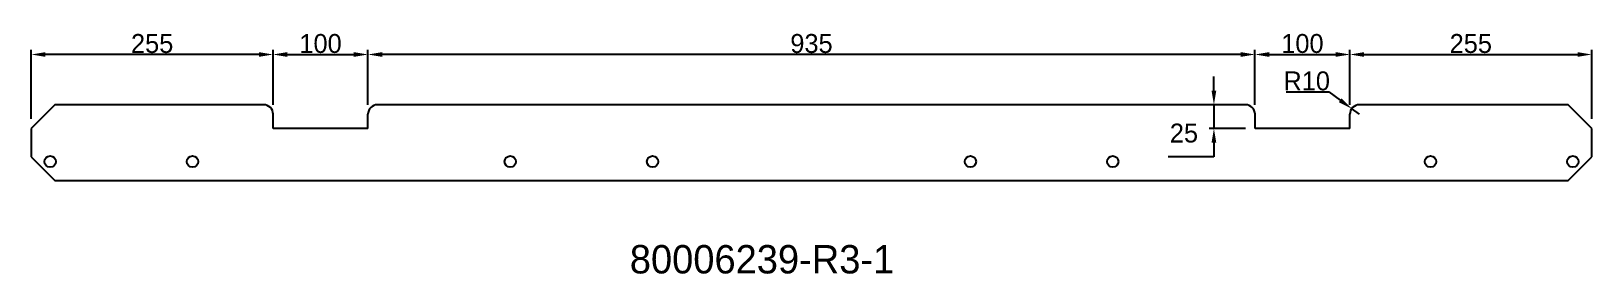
# Model space of a CAD drawing. Extents: x 0 to 5132, y -1284 to 1139.
# Drawn here: x 207 to 1852, y 641 to 898 of the extents above; entities that cross this region are included whole.
import ezdxf

# ---------------------------------------------------------------- set-up
doc = ezdxf.new("R2010")
doc.units = 0
doc.header["$PDSIZE"] = -1
doc.layers.get('0').update_dxf_attribs({"linetype": 'CONTINUOUS'})
doc.layers.get('Defpoints').update_dxf_attribs({"linetype": 'CONTINUOUS'})
doc.dimstyles.new('ISO-25', dxfattribs={"dimtxt": 2.5, "dimasz": 2.5, "dimexe": 1.25, "dimexo": 0.625, "dimtad": 1, "dimdsep": 46, "dimtxsty": 'Standard', "dimcen": 2.5, "dimadec": 0, "dimazin": 0, "dimtfac": 1, "dimtmove": 0, "dimatfit": 3, "dimfxl": 1, "dimarcsym": 0})

msp = doc.modelspace()

# ---------------------------------------------------------------- texts
at = {"insert": (837.574, 671.835), "char_height": 30, "attachment_point": 1}
msp.add_mtext_dynamic_manual_height_columns('80006239-R3-1', width=441.22891, gutter_width=17.5, heights=[0], dxfattribs=at)

# ---------------------------------------------------------------- blocks, each defined once
blk = doc.blocks.new('*D165')
at = {"color": 0, "lineweight": -2, "transparency": 16777216}
for p, q in [((1596.6, 820), (1596.6, 878.1)), ((1611.6, 873.1), (1836.6, 873.1)), ((1851.6, 805), (1851.6, 878.1))]:
    blk.add_line(p, q, dxfattribs=at)
at = {"color": 0, "transparency": 16777216}
for points in [[(1611.6, 875.6), (1611.6, 870.6), (1596.6, 873.1)], [(1836.6, 875.6), (1836.6, 870.6), (1851.6, 873.1)]]:
    blk.add_solid(points, dxfattribs=at)
at = {"layer": 'Defpoints', "color": 0, "transparency": 16777216}
for p in [(1851.6, 873.1), (1596.6, 810), (1851.6, 795)]:
    blk.add_point(p, dxfattribs=at)
at = {"color": 0, "transparency": 16777216, "insert": (1724.1, 884.6), "char_height": 20, "attachment_point": 5}
blk.add_mtext('255', dxfattribs=at)
blk = doc.blocks.new('*D166')
at = {"color": 0, "lineweight": -2, "transparency": 16777216}
for p, q in [((1496.6, 820), (1496.6, 878.1)), ((1511.6, 873.1), (1581.6, 873.1)), ((1596.6, 822.1), (1596.6, 878.1))]:
    blk.add_line(p, q, dxfattribs=at)
at = {"color": 0, "transparency": 16777216}
for points in [[(1511.6, 875.6), (1511.6, 870.6), (1496.6, 873.1)], [(1581.6, 875.6), (1581.6, 870.6), (1596.6, 873.1)]]:
    blk.add_solid(points, dxfattribs=at)
at = {"layer": 'Defpoints', "color": 0, "transparency": 16777216}
for p in [(1596.6, 873.1), (1496.6, 810), (1596.6, 812.1)]:
    blk.add_point(p, dxfattribs=at)
at = {"color": 0, "transparency": 16777216, "insert": (1546.6, 884.6), "char_height": 20, "attachment_point": 5}
blk.add_mtext('100', dxfattribs=at)
blk = doc.blocks.new('*D167')
at = {"color": 0, "lineweight": -2, "transparency": 16777216}
for p, q in [((561.6, 820), (561.6, 878.1)), ((1481.6, 873.1), (576.6, 873.1)), ((1496.6, 820), (1496.6, 878.1))]:
    blk.add_line(p, q, dxfattribs=at)
at = {"color": 0, "transparency": 16777216}
for points in [[(576.6, 875.6), (576.6, 870.6), (561.6, 873.1)], [(1481.6, 875.6), (1481.6, 870.6), (1496.6, 873.1)]]:
    blk.add_solid(points, dxfattribs=at)
at = {"layer": 'Defpoints', "color": 0, "transparency": 16777216}
for p in [(561.6, 873.1), (561.6, 810), (1496.6, 810)]:
    blk.add_point(p, dxfattribs=at)
at = {"color": 0, "transparency": 16777216, "insert": (1029.1, 884.6), "char_height": 20, "attachment_point": 5}
blk.add_mtext('935', dxfattribs=at)
blk = doc.blocks.new('*D168')
at = {"color": 0, "lineweight": -2, "transparency": 16777216}
for p, q in [((461.6, 820), (461.6, 878.1)), ((476.6, 873.1), (546.6, 873.1)), ((561.6, 820), (561.6, 878.1))]:
    blk.add_line(p, q, dxfattribs=at)
at = {"color": 0, "transparency": 16777216}
for points in [[(476.6, 875.6), (476.6, 870.6), (461.6, 873.1)], [(546.6, 875.6), (546.6, 870.6), (561.6, 873.1)]]:
    blk.add_solid(points, dxfattribs=at)
at = {"layer": 'Defpoints', "color": 0, "transparency": 16777216}
for p in [(561.6, 873.1), (461.6, 810), (561.6, 810)]:
    blk.add_point(p, dxfattribs=at)
at = {"color": 0, "transparency": 16777216, "insert": (511.6, 884.6), "char_height": 20, "attachment_point": 5}
blk.add_mtext('100', dxfattribs=at)
blk = doc.blocks.new('*D169')
at = {"color": 0, "lineweight": -2, "transparency": 16777216}
for p, q in [((206.6, 805), (206.6, 878.1)), ((446.6, 873.1), (221.6, 873.1)), ((461.6, 820), (461.6, 878.1))]:
    blk.add_line(p, q, dxfattribs=at)
at = {"color": 0, "transparency": 16777216}
for points in [[(221.6, 875.6), (221.6, 870.6), (206.6, 873.1)], [(446.6, 875.6), (446.6, 870.6), (461.6, 873.1)]]:
    blk.add_solid(points, dxfattribs=at)
at = {"layer": 'Defpoints', "color": 0, "transparency": 16777216}
for p in [(206.6, 873.1), (461.6, 810), (206.6, 795)]:
    blk.add_point(p, dxfattribs=at)
at = {"color": 0, "transparency": 16777216, "insert": (334.1, 884.6), "char_height": 20, "attachment_point": 5}
blk.add_mtext('255', dxfattribs=at)
blk = doc.blocks.new('*D170')
at = {"color": 0, "lineweight": -2, "transparency": 16777216}
for p, q in [((1453.3, 835), (1453.3, 850)), ((1476.6, 820), (1448.3, 820)), ((1453.3, 820), (1453.3, 795)), ((1486.6, 795), (1448.3, 795)), ((1453.3, 780), (1453.3, 765)), ((1453.3, 765), (1405, 765))]:
    blk.add_line(p, q, dxfattribs=at)
at = {"color": 0, "transparency": 16777216}
for points in [[(1450.8, 835), (1455.8, 835), (1453.3, 820)], [(1450.8, 780), (1455.8, 780), (1453.3, 795)]]:
    blk.add_solid(points, dxfattribs=at)
at = {"layer": 'Defpoints', "color": 0, "transparency": 16777216}
for p in [(1453.3, 820), (1486.6, 820), (1496.6, 795)]:
    blk.add_point(p, dxfattribs=at)
at = {"color": 0, "transparency": 16777216, "insert": (1421.7, 790), "char_height": 20, "attachment_point": 5}
blk.add_mtext('25', dxfattribs=at)
blk = doc.blocks.new('*D171')
at = {"color": 0, "lineweight": -2, "transparency": 16777216}
for p, q in [((1529.5, 833.6), (1574.3, 833.6)), ((1574.3, 833.6), (1586.4, 824.7)), ((1606.6, 810), (1598.5, 815.9))]:
    blk.add_line(p, q, dxfattribs=at)
at = {"color": 0, "transparency": 16777216}
blk.add_solid([(1587.9, 826.8), (1585, 822.7), (1598.5, 815.9)], dxfattribs=at)
at = {"layer": 'Defpoints', "color": 0, "transparency": 16777216}
for p in [(1598.5, 815.9), (1606.6, 810)]:
    blk.add_point(p, dxfattribs=at)
at = {"color": 0, "transparency": 16777216, "insert": (1551.1, 845.1), "char_height": 20, "attachment_point": 5}
blk.add_mtext('R10', dxfattribs=at)

# ---------------------------------------------------------------- dimensions: what is measured, and where the dimension line sits
for base, p1, p2, picture, middle in [((206.614, 873.114), (461.614, 809.985), (206.614, 794.985), '*D169', (334.114, 884.638)), ((561.614, 873.114), (461.614, 810.005), (561.614, 809.985), '*D168', (511.614, 884.638)), ((561.614, 873.114), (1496.614, 809.985), (561.614, 809.985), '*D167', (1029.114, 884.638)), ((1596.614, 873.114), (1496.614, 809.985), (1596.614, 812.132), '*D166', (1546.614, 884.638)), ((1851.614, 873.114), (1596.614, 809.985), (1851.614, 794.985), '*D165', (1724.114, 884.638))]:
    dim = msp.add_linear_dim(base=base, p1=p1, p2=p2, dimstyle='ISO-25', override={"dimtxt": 20, "dimasz": 15, "dimexe": 5, "dimexo": 10, "dimgap": 1.524, "dimtih": 1, "dimtoh": 1, "dimdec": 0, "dimzin": 0, "dimtdec": 1, "dimtzin": 0})
    dim.commit()
    dim.dimension.update_dxf_attribs({"geometry": picture, "text_midpoint": middle})
dim = msp.add_radius_dim(center=(1606.614, 809.985), mpoint=(1598.54, 815.885), dimstyle='ISO-25', override={"dimtxt": 20, "dimasz": 15, "dimexe": 5, "dimexo": 10, "dimgap": 1.524, "dimtih": 1, "dimtoh": 1, "dimdec": 0, "dimzin": 0, "dimtdec": 1, "dimtzin": 0})
dim.commit()
dim.dimension.update_dxf_attribs({"geometry": '*D171', "text_midpoint": (1551.127, 845.108)})
dim = msp.add_linear_dim(base=(1453.331, 819.985), p1=(1496.614, 794.985), p2=(1486.614, 819.985), angle=90, dimstyle='ISO-25', override={"dimtxt": 20, "dimasz": 15, "dimexe": 5, "dimexo": 10, "dimgap": 15, "dimtih": 1, "dimtoh": 1, "dimdec": 0, "dimzin": 0, "dimtdec": 1, "dimtzin": 0})
dim.commit()
dim.dimension.update_dxf_attribs({"geometry": '*D170', "text_midpoint": (1421.664, 764.985), "dimtype": 160})

# ---------------------------------------------------------------- linework, layer by layer
at = {"color": 7, "linetype": 'Continuous'}
for p, q in [((231.614, 819.985), (206.614, 794.985)), ((451.614, 819.985), (231.614, 819.985)), ((461.614, 794.985), (461.614, 809.985)), ((561.614, 794.985), (561.614, 809.985)), ((1486.614, 819.985), (571.614, 819.985)), ((1496.614, 794.985), (1496.614, 809.985)), ((1596.614, 794.985), (1596.614, 809.985)), ((1826.614, 819.985), (1606.614, 819.985)), ((1851.614, 794.985), (1826.614, 819.985)), ((206.614, 794.985), (206.614, 764.985)), ((561.614, 794.985), (461.614, 794.985)), ((1596.614, 794.985), (1496.614, 794.985)), ((1851.614, 764.985), (1851.614, 794.985)), ((206.614, 764.985), (231.614, 739.985)), ((1826.614, 739.985), (1851.614, 764.985)), ((231.614, 739.985), (1826.614, 739.985))]:
    msp.add_line(p, q, dxfattribs=at)
for centre in [(226.614, 759.985), (376.614, 759.985), (711.614, 759.985), (861.614, 759.985), (1196.614, 759.985), (1346.614, 759.985), (1681.614, 759.985), (1831.614, 759.985)]:
    msp.add_circle(centre, 6, dxfattribs=at)
for centre, start, end in [((451.614, 809.985), 0, 90), ((571.614, 809.985), 90, 180), ((1486.614, 809.985), 0, 90), ((1606.614, 809.985), 90, 180)]:
    msp.add_arc(centre, 10, start, end, dxfattribs=at)

msp.set_redraw_order([(e.dxf.handle, doc.entitydb.next_handle()) for e in msp.query("TEXT MTEXT ATTDEF DIMENSION ARC_DIMENSION")])  # texts and dimensions are drawn at this point

doc.saveas('drawing.dxf')
